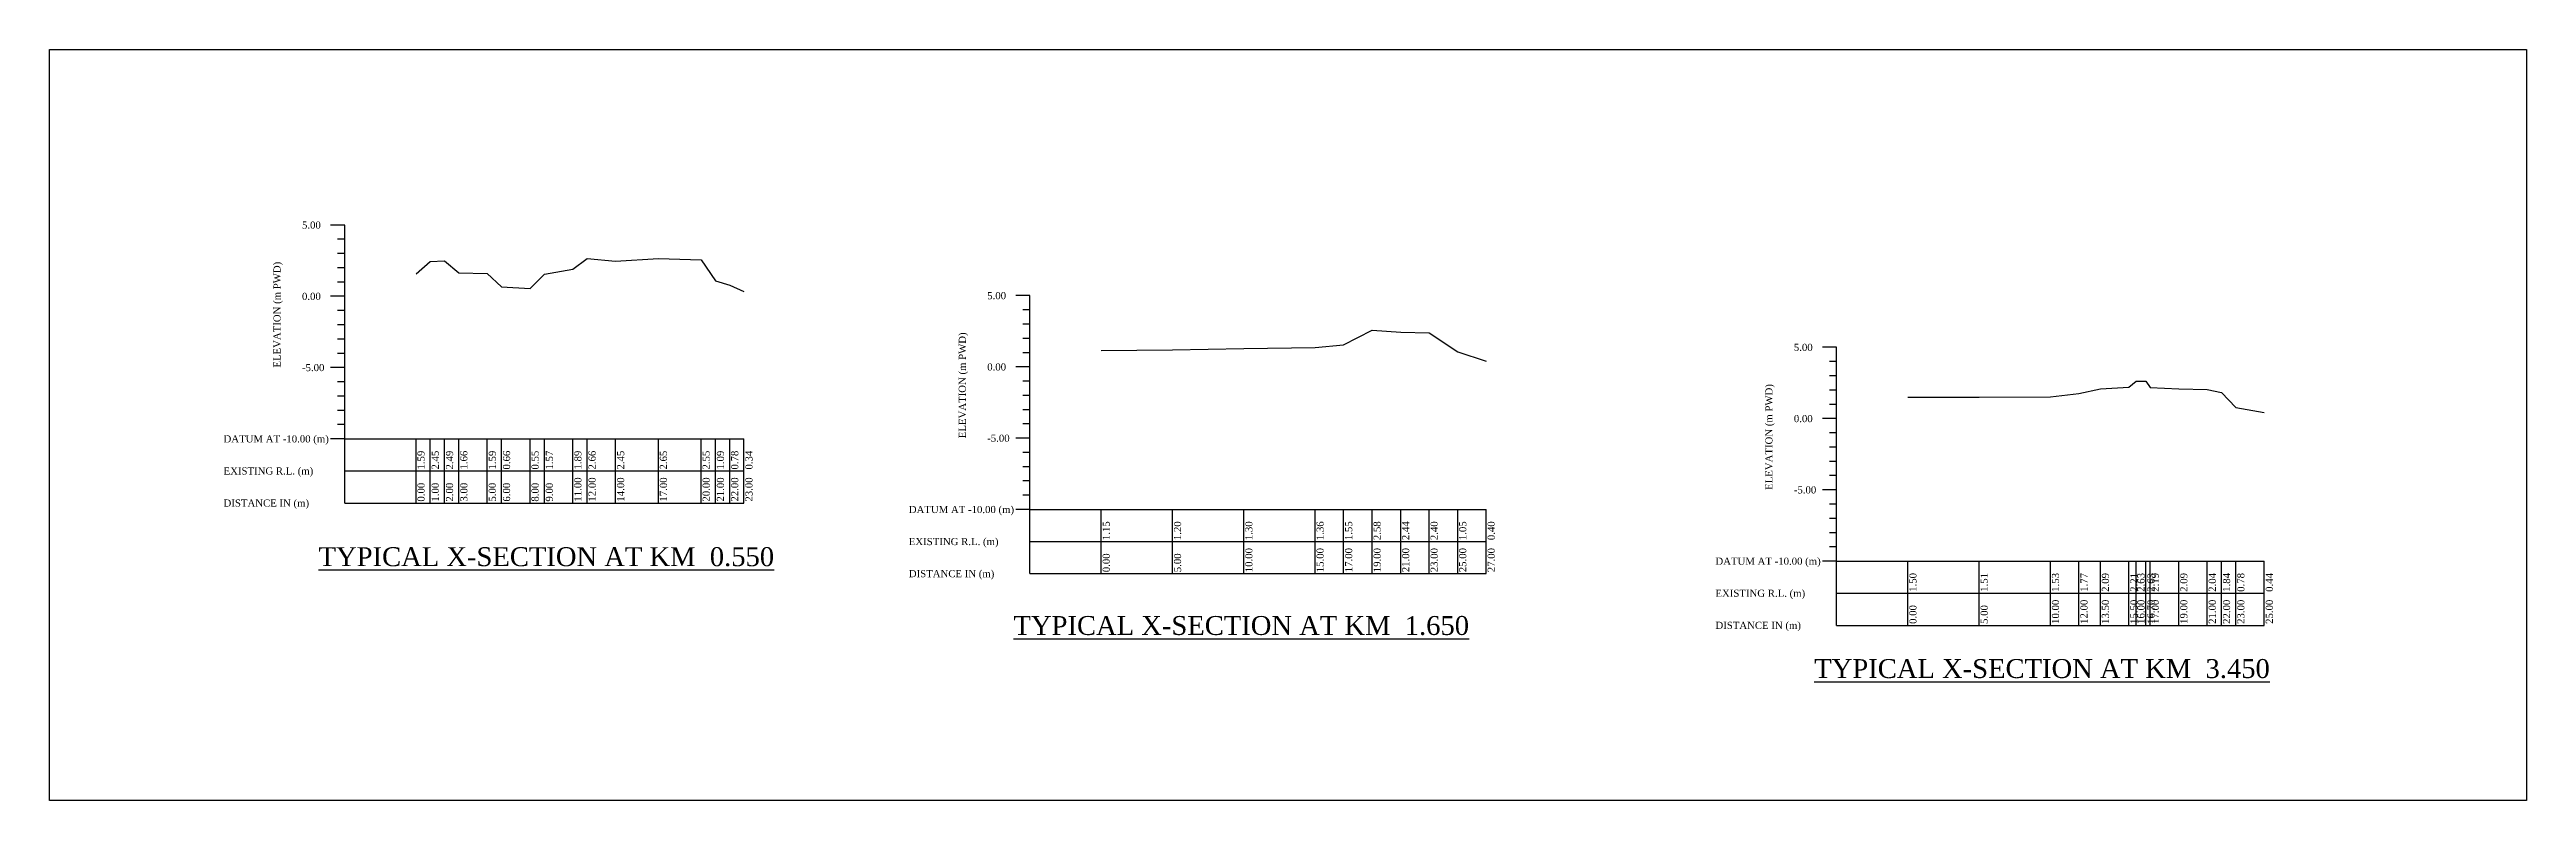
# Model space of a CAD drawing. Header units: metres. Extents: x -148477 to 168932, y -55673 to -2736.
# Drawn here: x -15038.8 to -14865.1, y -15298.4 to -15245.7 of the extents above; entities that cross this region are included whole.
import ezdxf

# ---------------------------------------------------------------- set-up
doc = ezdxf.new("R2010")
doc.units = ezdxf.units.M
doc.styles.add('liza', font='times.ttf', dxfattribs={"height": 2})
doc.styles.get("Standard").update_dxf_attribs({"font": 'times.ttf'})

msp = doc.modelspace()

# ---------------------------------------------------------------- texts
at = {"color": 6, "linetype": 'Continuous', "lineweight": -3, "ltscale": 0.5, "char_height": 0.5, "attachment_point": 1, "style": 'liza'}
for s, insert, width in [('5.00', (-15021.1249, -15257.7834), 2), ('0.00', (-15021.1249, -15262.7834), 2), ('5.00', (-14973.0609, -15262.7365), 2), ('-5.00', (-15021.1249, -15267.7834), 2), ('0.00', (-14973.0609, -15267.7365), 2), ('5.00', (-14916.483, -15266.3614), 2), ('DATUM AT -10.00 (m)', (-15026.6249, -15272.7834), 7.5), ('-5.00', (-14973.0609, -15272.7365), 2), ('0.00', (-14916.483, -15271.3614), 2), ('EXISTING R.L. (m)', (-15026.6249, -15275.0334), 7.5), ('-5.00', (-14916.483, -15276.3614), 2), ('DISTANCE IN (m)', (-15026.6249, -15277.2834), 7.5), ('DATUM AT -10.00 (m)', (-14978.5609, -15277.7365), 7.5), ('EXISTING R.L. (m)', (-14978.5609, -15279.9865), 7.5), ('DATUM AT -10.00 (m)', (-14921.983, -15281.3614), 7.5), ('DISTANCE IN (m)', (-14978.5609, -15282.2365), 7.5), ('EXISTING R.L. (m)', (-14921.983, -15283.6114), 7.5), ('DISTANCE IN (m)', (-14921.983, -15285.8614), 7.5)]:
    msp.add_mtext(s, dxfattribs=dict(at, insert=insert, width=width))
at = {"color": 6, "linetype": 'Continuous', "lineweight": -3, "ltscale": 0.5, "char_height": 0.5, "attachment_point": 1, "rotation": 90, "style": 'liza'}
for s, insert, width in [('ELEVATION (m PWD)', (-15023.1249, -15268.0334), 10), ('ELEVATION (m PWD)', (-14975.0609, -15272.9865), 10), ('ELEVATION (m PWD)', (-14918.483, -15276.6114), 10), ('1.59', (-15013.0249, -15275.1834), 2.15), ('2.45', (-15012.0249, -15275.1834), 2.15), ('2.49', (-15011.0249, -15275.1834), 2.15), ('1.66', (-15010.0249, -15275.1834), 2.15), ('1.59', (-15008.0249, -15275.1834), 2.15), ('0.66', (-15007.0249, -15275.1834), 2.15), ('0.55', (-15005.0249, -15275.1834), 2.15), ('1.57', (-15004.0249, -15275.1834), 2.15), ('1.89', (-15002.0249, -15275.1834), 2.15), ('2.66', (-15001.0249, -15275.1834), 2.15), ('2.45', (-14999.0249, -15275.1834), 2.15), ('2.65', (-14996.0249, -15275.1834), 2.15), ('2.55', (-14993.0249, -15275.1834), 2.15), ('1.09', (-14992.0249, -15275.1834), 2.15), ('0.78', (-14991.0249, -15275.1834), 2.15), ('0.34', (-14990.0249, -15275.1834), 2.15), ('0.00', (-15013.0249, -15277.4334), 2.15), ('1.00', (-15012.0249, -15277.4334), 2.15), ('2.00', (-15011.0249, -15277.4334), 2.15), ('3.00', (-15010.0249, -15277.4334), 2.15), ('5.00', (-15008.0249, -15277.4334), 2.15), ('6.00', (-15007.0249, -15277.4334), 2.15), ('8.00', (-15005.0249, -15277.4334), 2.15), ('9.00', (-15004.0249, -15277.4334), 2.15), ('11.00', (-15002.0249, -15277.4334), 2.15), ('12.00', (-15001.0249, -15277.4334), 2.15), ('14.00', (-14999.0249, -15277.4334), 2.15), ('17.00', (-14996.0249, -15277.4334), 2.15), ('20.00', (-14993.0249, -15277.4334), 2.15), ('21.00', (-14992.0249, -15277.4334), 2.15), ('22.00', (-14991.0249, -15277.4334), 2.15), ('23.00', (-14990.0249, -15277.4334), 2.15), ('1.15', (-14964.9609, -15280.1365), 2.15), ('1.20', (-14959.9609, -15280.1365), 2.15), ('1.30', (-14954.9609, -15280.1365), 2.15), ('1.36', (-14949.9609, -15280.1365), 2.15), ('1.55', (-14947.9609, -15280.1365), 2.15), ('2.58', (-14945.9609, -15280.1365), 2.15), ('2.44', (-14943.9609, -15280.1365), 2.15), ('2.40', (-14941.9609, -15280.1365), 2.15), ('1.05', (-14939.9609, -15280.1365), 2.15), ('0.40', (-14937.9609, -15280.1365), 2.15), ('0.00', (-14964.9609, -15282.3865), 2.15), ('5.00', (-14959.9609, -15282.3865), 2.15), ('10.00', (-14954.9609, -15282.3865), 2.15), ('15.00', (-14949.9609, -15282.3865), 2.15), ('17.00', (-14947.9609, -15282.3865), 2.15), ('19.00', (-14945.9609, -15282.3865), 2.15), ('21.00', (-14943.9609, -15282.3865), 2.15), ('23.00', (-14941.9609, -15282.3865), 2.15), ('25.00', (-14939.9609, -15282.3865), 2.15), ('27.00', (-14937.9609, -15282.3865), 2.15), ('1.50', (-14908.383, -15283.7614), 2.15), ('1.51', (-14903.383, -15283.7614), 2.15), ('1.53', (-14898.383, -15283.7614), 2.15), ('1.77', (-14896.383, -15283.7614), 2.15), ('2.09', (-14894.883, -15283.7614), 2.15), ('2.21', (-14892.883, -15283.7614), 2.15), ('2.63', (-14892.383, -15283.7614), 2.15), ('2.63', (-14891.683, -15283.7614), 2.15), ('2.19', (-14891.383, -15283.7614), 2.15), ('2.09', (-14889.383, -15283.7614), 2.15), ('2.04', (-14887.383, -15283.7614), 2.15), ('1.84', (-14886.383, -15283.7614), 2.15), ('0.78', (-14885.383, -15283.7614), 2.15), ('0.44', (-14883.383, -15283.7614), 2.15), ('0.00', (-14908.383, -15286.0114), 2.15), ('5.00', (-14903.383, -15286.0114), 2.15), ('10.00', (-14898.383, -15286.0114), 2.15), ('12.00', (-14896.383, -15286.0114), 2.15), ('13.50', (-14894.883, -15286.0114), 2.15), ('15.50', (-14892.883, -15286.0114), 2.15), ('16.00', (-14892.383, -15286.0114), 2.15), ('16.70', (-14891.683, -15286.0114), 2.15), ('17.00', (-14891.383, -15286.0114), 2.15), ('19.00', (-14889.383, -15286.0114), 2.15), ('21.00', (-14887.383, -15286.0114), 2.15), ('22.00', (-14886.383, -15286.0114), 2.15), ('23.00', (-14885.383, -15286.0114), 2.15), ('25.00', (-14883.383, -15286.0114), 2.15)]:
    msp.add_mtext(s, dxfattribs=dict(at, insert=insert, width=width))
at = {"color": 0, "linetype": 'ByBlock', "lineweight": 30, "char_height": 1.326841, "width": 81.781813, "attachment_point": 1}
for s, insert in [('{\\LTYPICAL X-SECTION AT KM  0.550}', (-15019.9613, -15280.6309)), ('{\\LTYPICAL X-SECTION AT KM  1.650}', (-14971.2186, -15285.4589)), ('{\\LTYPICAL X-SECTION AT KM  3.450}', (-14915.0514, -15288.4795))]:
    msp.add_mtext(s, dxfattribs=dict(at, insert=insert))

# ---------------------------------------------------------------- linework, layer by layer
at = {"color": 6, "linetype": 'Continuous', "lineweight": -3, "ltscale": 0.5}
for p, q in [((-15018.1249, -15258.0334), (-15019.1249, -15258.0334)), ((-15018.1249, -15259.0334), (-15018.6249, -15259.0334)), ((-15018.1249, -15277.5334), (-15018.1249, -15258.0334)), ((-15018.1249, -15260.0334), (-15018.6249, -15260.0334)), ((-15018.1249, -15261.0334), (-15018.6249, -15261.0334)), ((-15018.1249, -15262.0334), (-15018.6249, -15262.0334)), ((-15018.1249, -15263.0334), (-15019.1249, -15263.0334)), ((-15018.1249, -15264.0334), (-15018.6249, -15264.0334)), ((-14970.0609, -15262.9865), (-14971.0609, -15262.9865)), ((-14970.0609, -15263.9865), (-14970.5609, -15263.9865)), ((-14970.0609, -15282.4865), (-14970.0609, -15262.9865)), ((-15018.1249, -15265.0334), (-15018.6249, -15265.0334)), ((-15018.1249, -15266.0334), (-15018.6249, -15266.0334)), ((-14970.0609, -15264.9865), (-14970.5609, -15264.9865)), ((-14970.0609, -15265.9865), (-14970.5609, -15265.9865)), ((-15018.1249, -15267.0334), (-15018.6249, -15267.0334)), ((-14970.0609, -15266.9865), (-14970.5609, -15266.9865)), ((-14913.483, -15266.6114), (-14914.483, -15266.6114)), ((-14913.483, -15267.6114), (-14913.983, -15267.6114)), ((-14913.483, -15286.1114), (-14913.483, -15266.6114)), ((-15018.1249, -15268.0334), (-15019.1249, -15268.0334)), ((-15018.1249, -15269.0334), (-15018.6249, -15269.0334)), ((-14970.0609, -15267.9865), (-14971.0609, -15267.9865)), ((-14970.0609, -15268.9865), (-14970.5609, -15268.9865)), ((-14913.483, -15268.6114), (-14913.983, -15268.6114)), ((-15018.1249, -15270.0334), (-15018.6249, -15270.0334)), ((-15018.1249, -15271.0334), (-15018.6249, -15271.0334)), ((-14970.0609, -15269.9865), (-14970.5609, -15269.9865)), ((-14970.0609, -15270.9865), (-14970.5609, -15270.9865)), ((-14913.483, -15269.6114), (-14913.983, -15269.6114)), ((-14913.483, -15270.6114), (-14913.983, -15270.6114)), ((-15018.1249, -15272.0334), (-15018.6249, -15272.0334)), ((-14970.0609, -15272.9865), (-14971.0609, -15272.9865)), ((-14970.0609, -15271.9865), (-14970.5609, -15271.9865)), ((-14913.483, -15271.6114), (-14914.483, -15271.6114)), ((-14913.483, -15272.6114), (-14913.983, -15272.6114)), ((-15018.1249, -15273.0334), (-15019.1249, -15273.0334)), ((-15018.1249, -15273.0334), (-14990.1249, -15273.0334)), ((-15013.1249, -15277.5334), (-15013.1249, -15273.0334)), ((-15012.1249, -15277.5334), (-15012.1249, -15273.0334)), ((-15011.1249, -15277.5334), (-15011.1249, -15273.0334)), ((-15010.1249, -15277.5334), (-15010.1249, -15273.0334)), ((-15008.1249, -15277.5334), (-15008.1249, -15273.0334)), ((-15007.1249, -15277.5334), (-15007.1249, -15273.0334)), ((-15005.1249, -15277.5334), (-15005.1249, -15273.0334)), ((-15004.1249, -15277.5334), (-15004.1249, -15273.0334)), ((-15002.1249, -15277.5334), (-15002.1249, -15273.0334)), ((-15001.1249, -15277.5334), (-15001.1249, -15273.0334)), ((-14999.1249, -15277.5334), (-14999.1249, -15273.0334)), ((-14996.1249, -15277.5334), (-14996.1249, -15273.0334)), ((-14993.1249, -15277.5334), (-14993.1249, -15273.0334)), ((-14992.1249, -15277.5334), (-14992.1249, -15273.0334)), ((-14991.1249, -15277.5334), (-14991.1249, -15273.0334)), ((-14990.1249, -15277.5334), (-14990.1249, -15273.0334)), ((-14970.0609, -15273.9865), (-14970.5609, -15273.9865)), ((-14913.483, -15273.6114), (-14913.983, -15273.6114)), ((-14913.483, -15274.6114), (-14913.983, -15274.6114)), ((-15018.1249, -15275.2834), (-14990.1249, -15275.2834)), ((-14970.0609, -15274.9865), (-14970.5609, -15274.9865)), ((-14970.0609, -15275.9865), (-14970.5609, -15275.9865)), ((-14913.483, -15275.6114), (-14913.983, -15275.6114)), ((-15018.1249, -15277.5334), (-14990.1249, -15277.5334)), ((-14970.0609, -15277.9865), (-14971.0609, -15277.9865)), ((-14970.0609, -15276.9865), (-14970.5609, -15276.9865)), ((-14970.0609, -15277.9865), (-14938.0609, -15277.9865)), ((-14965.0609, -15282.4865), (-14965.0609, -15277.9865)), ((-14960.0609, -15282.4865), (-14960.0609, -15277.9865)), ((-14955.0609, -15282.4865), (-14955.0609, -15277.9865)), ((-14950.0609, -15282.4865), (-14950.0609, -15277.9865)), ((-14948.0609, -15282.4865), (-14948.0609, -15277.9865)), ((-14946.0609, -15282.4865), (-14946.0609, -15277.9865)), ((-14944.0609, -15282.4865), (-14944.0609, -15277.9865)), ((-14942.0609, -15282.4865), (-14942.0609, -15277.9865)), ((-14940.0609, -15282.4865), (-14940.0609, -15277.9865)), ((-14938.0609, -15282.4865), (-14938.0609, -15277.9865)), ((-14913.483, -15276.6114), (-14914.483, -15276.6114)), ((-14913.483, -15277.6114), (-14913.983, -15277.6114)), ((-14913.483, -15278.6114), (-14913.983, -15278.6114)), ((-14913.483, -15279.6114), (-14913.983, -15279.6114)), ((-14970.0609, -15280.2365), (-14938.0609, -15280.2365)), ((-14913.483, -15281.6114), (-14914.483, -15281.6114)), ((-14913.483, -15280.6114), (-14913.983, -15280.6114)), ((-14913.483, -15281.6114), (-14883.483, -15281.6114)), ((-14908.483, -15286.1114), (-14908.483, -15281.6114)), ((-14903.483, -15286.1114), (-14903.483, -15281.6114)), ((-14898.483, -15286.1114), (-14898.483, -15281.6114)), ((-14896.483, -15286.1114), (-14896.483, -15281.6114)), ((-14894.983, -15286.1114), (-14894.983, -15281.6114)), ((-14892.983, -15286.1114), (-14892.983, -15281.6114)), ((-14892.483, -15286.1114), (-14892.483, -15281.6114)), ((-14891.783, -15286.1114), (-14891.783, -15281.6114)), ((-14891.483, -15286.1114), (-14891.483, -15281.6114)), ((-14889.483, -15286.1114), (-14889.483, -15281.6114)), ((-14887.483, -15286.1114), (-14887.483, -15281.6114)), ((-14886.483, -15286.1114), (-14886.483, -15281.6114)), ((-14885.483, -15286.1114), (-14885.483, -15281.6114)), ((-14883.483, -15286.1114), (-14883.483, -15281.6114)), ((-14970.0609, -15282.4865), (-14938.0609, -15282.4865)), ((-14913.483, -15283.8614), (-14883.483, -15283.8614)), ((-14913.483, -15286.1114), (-14883.483, -15286.1114))]:
    msp.add_line(p, q, dxfattribs=at)
msp.add_lwpolyline([(-15038.8313, -15245.7239), (-14865.0968, -15245.7239), (-14865.0968, -15298.395), (-15038.8313, -15298.395)], close=True, dxfattribs=at)
for points in [[(-15013.1249, -15261.4484), (-15012.1249, -15260.5884), (-15011.1249, -15260.5484), (-15010.1249, -15261.3784), (-15008.1249, -15261.4384), (-15007.1249, -15262.3784), (-15005.1249, -15262.4784), (-15004.1249, -15261.4684), (-15002.1249, -15261.1384), (-15001.1249, -15260.3784), (-14999.1249, -15260.5784), (-14996.1249, -15260.3834), (-14993.1249, -15260.4784), (-14992.1249, -15261.9484), (-14991.1249, -15262.2484), (-14990.1249, -15262.6984)], [(-14965.0609, -15266.8345), (-14960.0609, -15266.7845), (-14955.0609, -15266.6845), (-14950.0609, -15266.6245), (-14948.0609, -15266.4345), (-14946.0609, -15265.4045), (-14944.0609, -15265.5445), (-14942.0609, -15265.5845), (-14940.0609, -15266.9345), (-14938.0609, -15267.5845)], [(-14908.483, -15270.1114), (-14903.483, -15270.1014), (-14898.483, -15270.0814), (-14896.483, -15269.8414), (-14894.983, -15269.5214), (-14892.983, -15269.4014), (-14892.483, -15268.9814), (-14891.783, -15268.9814), (-14891.483, -15269.4214), (-14889.483, -15269.5214), (-14887.483, -15269.5714), (-14886.483, -15269.7714), (-14885.483, -15270.8314), (-14883.483, -15271.1714)]]:
    msp.add_lwpolyline(points, dxfattribs=at)

msp.set_redraw_order([(e.dxf.handle, doc.entitydb.next_handle()) for e in msp.query("TEXT MTEXT ATTDEF DIMENSION ARC_DIMENSION")])  # texts and dimensions are drawn at this point

doc.saveas('drawing.dxf')
